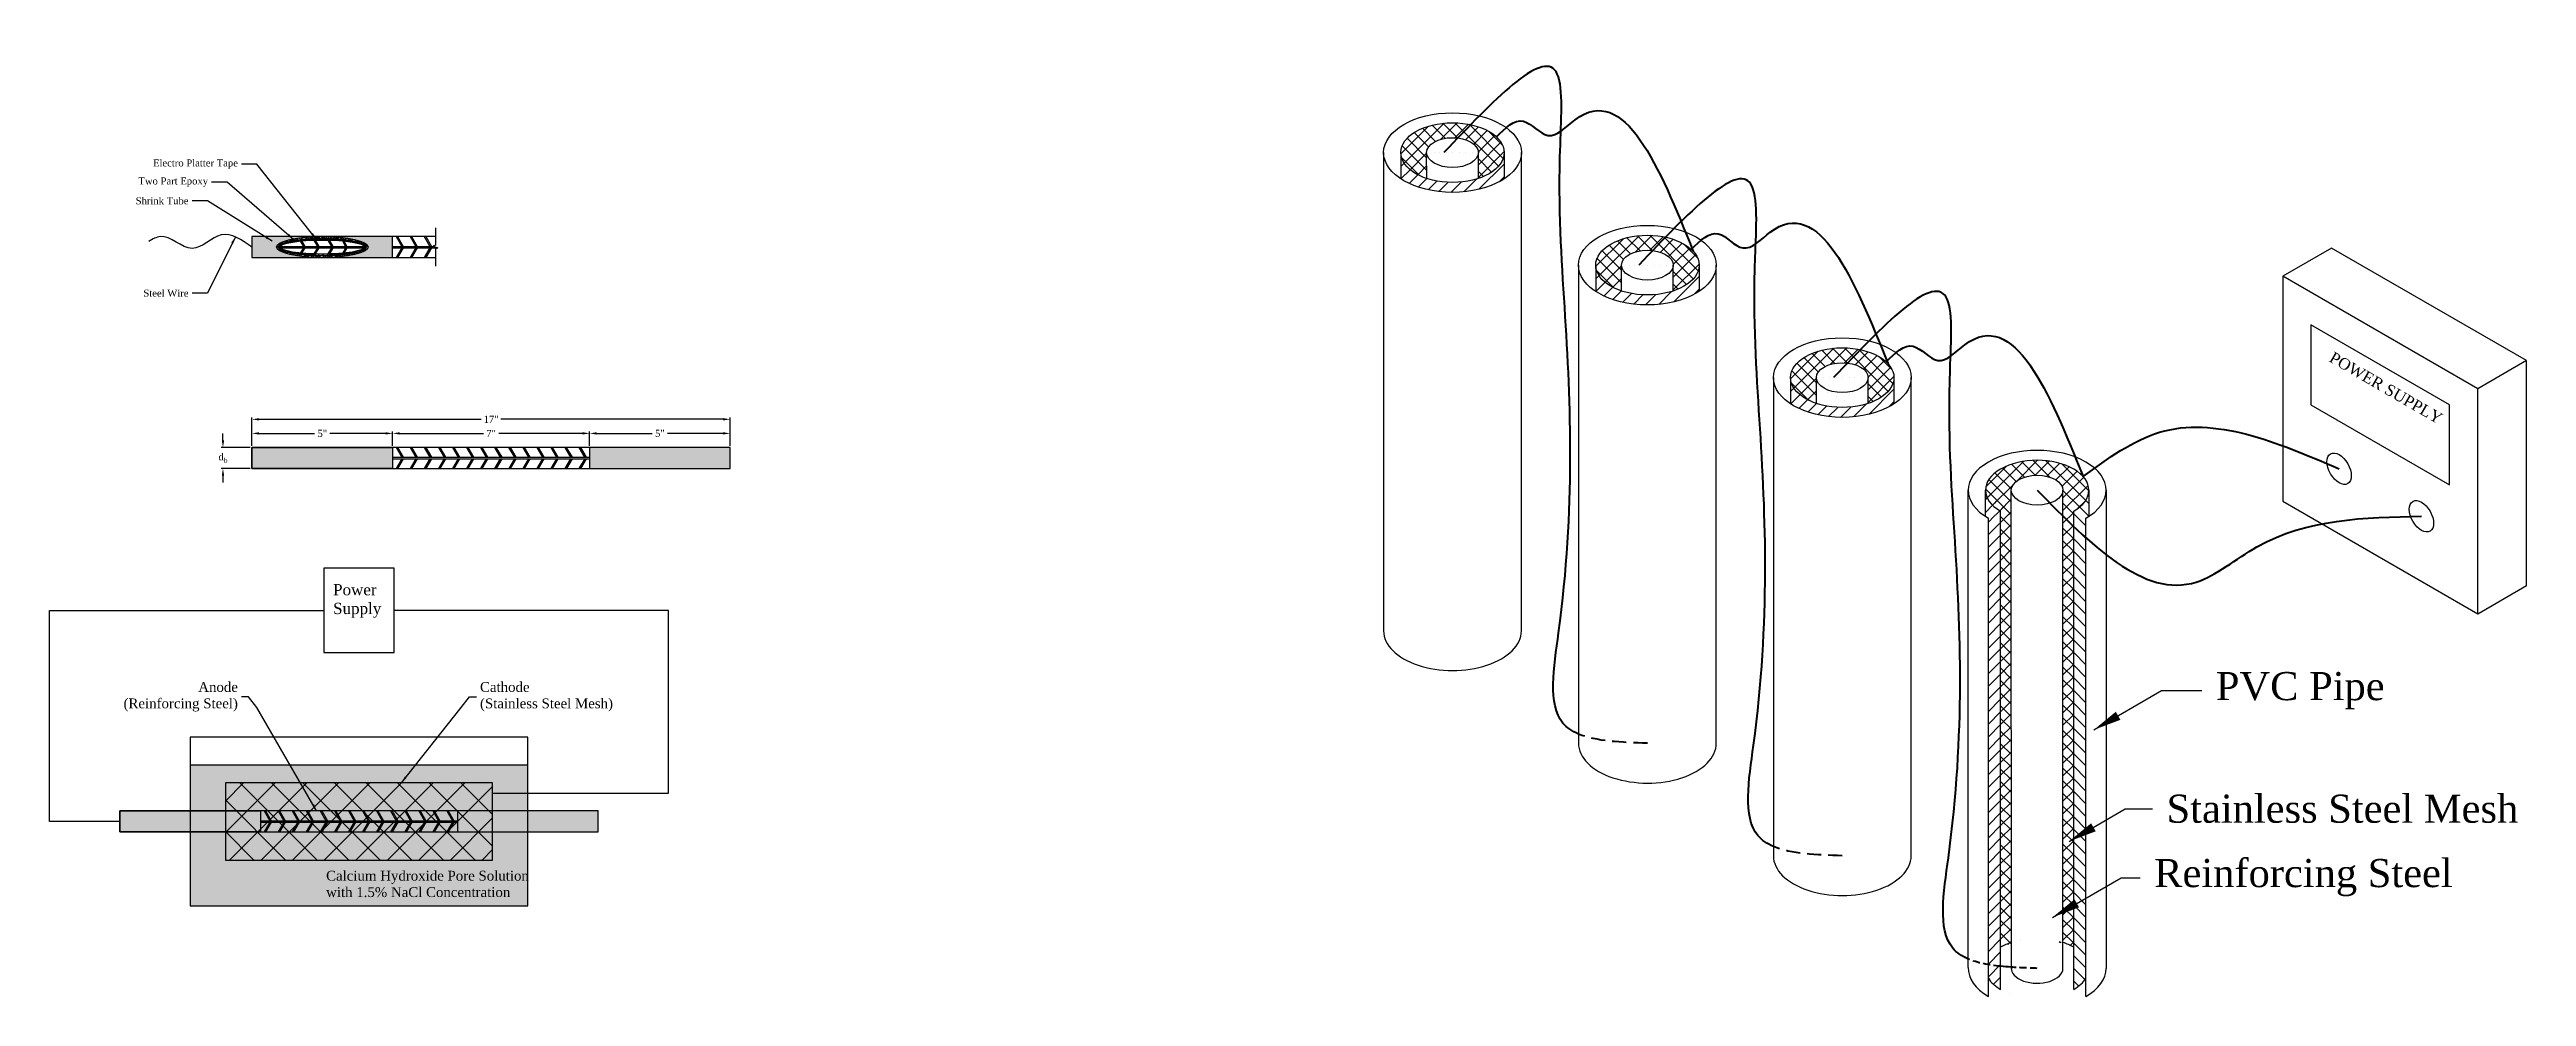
# Model space of a CAD drawing. Header units: metres. Extents: x -35 to 794, y -141 to 29.
# Drawn here: x -11.3 to 76.7, y -44.6 to -10.9 of the extents above; entities that cross this region are included whole.
import ezdxf

# ---------------------------------------------------------------- set-up
doc = ezdxf.new("R2010")
doc.units = ezdxf.units.M
doc.linetypes.add('HIDDEN', pattern=[0.375, 0.25, -0.125])
for name, color, linetype in [('L01', 1, 'Continuous'), ('L02', 2, 'Continuous'), ('L03', 3, 'Continuous'), ('L04', 4, 'Continuous'), ('L05', 5, 'Continuous'), ('L06', 6, 'Continuous')]:
    doc.layers.add(name, color=color, linetype=linetype)
doc.styles.add('TNR', font='times.ttf')
doc.dimstyles.new('Annnotation_01', dxfattribs={"dimtxt": 1, "dimasz": 1, "dimexe": 0.25, "dimexo": 0.25, "dimgap": 0.5, "dimtad": 0, "dimtih": 1, "dimtoh": 1, "dimdec": 4, "dimzin": 0, "dimdsep": 46, "dimtxsty": 'TNR', "dimcen": 0.25, "dimadec": 0, "dimazin": 0, "dimtfac": 1, "dimtdec": 4, "dimtofl": 0, "dimtmove": 0, "dimatfit": 3, "dimfxl": 1, "dimtolj": 1, "dimtzin": 0, "dimarcsym": 0})
doc.dimstyles.new('Annnotation_02', dxfattribs={"dimtxt": 0.25, "dimasz": 0.25, "dimexe": 0.0625, "dimexo": 0.0625, "dimgap": 0.125, "dimtad": 0, "dimtih": 1, "dimtoh": 1, "dimdec": 4, "dimzin": 0, "dimdsep": 46, "dimtxsty": 'TNR', "dimcen": 0.0625, "dimclrd": 1, "dimclre": 1, "dimclrt": 3, "dimazin": 0, "dimtfac": 1, "dimtdec": 4, "dimtofl": 0, "dimtmove": 0, "dimatfit": 3, "dimfxl": 1, "dimtfillclr": 1, "dimtolj": 1, "dimtzin": 0, "dimarcsym": 0})

msp = doc.modelspace()

# ---------------------------------------------------------------- texts
at = {"insert": (69.88552, -21.63248), "char_height": 0.4, "attachment_point": 1, "rotation": 330, "style": 'TNR'}
msp.add_mtext_dynamic_manual_height_columns('POWER SUPPLY', width=4.8527688, gutter_width=1, heights=[0], dxfattribs=at)
at = {"color": 3, "char_height": 1, "attachment_point": 4, "style": 'TNR'}
for s, insert in [('PVC Pipe', (65.69035, -33.70078)), ('Stainless Steel Mesh', (63.93861, -37.9043)), ('Reinforcing Steel', (63.49877, -40.34968))]:
    msp.add_mtext(s, dxfattribs=dict(at, insert=insert))
at = {"layer": 'L03', "style": 'TNR'}
for s, insert, char_height, attachment_point in [('Electro Platter Tape', (-4.62501, -14.98035), 0.25, 6), ('Two Part Epoxy', (-5.68695, -15.62089), 0.25, 6), ('Shrink Tube', (-6.38194, -16.28811), 0.25, 6), ('Steel Wire', (-6.38194, -19.5715), 0.25, 6), ('Anode\\P(Reinforcing Steel)', (-4.62501, -33.91902), 0.35, 6), ('Cathode\\P(Stainless Steel Mesh)', (3.98146, -33.91902), 0.35, 4)]:
    msp.add_mtext(s, dxfattribs=dict(at, insert=insert, char_height=char_height, attachment_point=attachment_point))
at = {"layer": 'L03', "attachment_point": 1, "style": 'TNR'}
for s, width, insert, char_height in [('Power Supply', 1.8836932, (-1.23992, -29.91065), 0.4), ('Calcium Hydroxide Pore Solution with 1.5% NaCl Concentration', 7.8959621, (-1.48992, -40.1041), 0.35)]:
    msp.add_mtext_dynamic_manual_height_columns(s, width=width, gutter_width=1, heights=[0], dxfattribs=dict(at, insert=insert, char_height=char_height))

# ---------------------------------------------------------------- blocks, each defined once
blk = doc.blocks.new('*D54')
at = {"color": 1, "lineweight": -2, "transparency": 16777216}
for p, q in [((-4.125, -24.992), (-4.125, -24.492)), ((-3.875, -24.555), (-1.897, -24.555)), ((0.625, -24.555), (-1.353, -24.555)), ((0.875, -24.992), (0.875, -24.492))]:
    blk.add_line(p, q, dxfattribs=at)
at = {"color": 1, "transparency": 16777216}
for points in [[(-3.875, -24.513), (-3.875, -24.596), (-4.125, -24.555)], [(0.625, -24.513), (0.625, -24.596), (0.875, -24.555)]]:
    blk.add_solid(points, dxfattribs=at)
at = {"layer": 'Defpoints', "color": 0, "transparency": 16777216}
for p in [(0.875, -24.555), (-4.125, -25.055), (0.875, -25.055)]:
    blk.add_point(p, dxfattribs=at)
at = {"color": 3, "transparency": 16777216, "insert": (-1.625, -24.555), "char_height": 0.25, "attachment_point": 5, "style": 'TNR'}
blk.add_mtext('\\A1;5"', dxfattribs=at)
blk = doc.blocks.new('*D55')
at = {"color": 1, "lineweight": -2, "transparency": 16777216}
for p, q in [((0.875, -24.992), (0.875, -24.492)), ((1.125, -24.555), (4.101, -24.555)), ((7.625, -24.555), (4.649, -24.555)), ((7.875, -24.992), (7.875, -24.492))]:
    blk.add_line(p, q, dxfattribs=at)
at = {"color": 1, "transparency": 16777216}
for points in [[(1.125, -24.513), (1.125, -24.596), (0.875, -24.555)], [(7.625, -24.513), (7.625, -24.596), (7.875, -24.555)]]:
    blk.add_solid(points, dxfattribs=at)
at = {"layer": 'Defpoints', "color": 0, "transparency": 16777216}
for p in [(7.875, -24.555), (0.875, -25.055), (7.875, -25.055)]:
    blk.add_point(p, dxfattribs=at)
at = {"color": 3, "transparency": 16777216, "insert": (4.375, -24.555), "char_height": 0.25, "attachment_point": 5, "style": 'TNR'}
blk.add_mtext('\\A1;7"', dxfattribs=at)
blk = doc.blocks.new('*D56')
at = {"color": 1, "lineweight": -2, "transparency": 16777216}
for p, q in [((7.875, -24.992), (7.875, -24.492)), ((8.125, -24.555), (10.103, -24.555)), ((12.625, -24.555), (10.647, -24.555)), ((12.875, -24.992), (12.875, -24.492))]:
    blk.add_line(p, q, dxfattribs=at)
at = {"color": 1, "transparency": 16777216}
for points in [[(8.125, -24.513), (8.125, -24.596), (7.875, -24.555)], [(12.625, -24.513), (12.625, -24.596), (12.875, -24.555)]]:
    blk.add_solid(points, dxfattribs=at)
at = {"layer": 'Defpoints', "color": 0, "transparency": 16777216}
for p in [(12.875, -24.555), (7.875, -25.055), (12.875, -25.055)]:
    blk.add_point(p, dxfattribs=at)
at = {"color": 3, "transparency": 16777216, "insert": (10.375, -24.555), "char_height": 0.25, "attachment_point": 5, "style": 'TNR'}
blk.add_mtext('\\A1;5"', dxfattribs=at)
blk = doc.blocks.new('*D57')
at = {"color": 1, "lineweight": -2, "transparency": 16777216}
for p, q in [((-4.125, -24.992), (-4.125, -23.992)), ((-3.875, -24.055), (4.024, -24.055)), ((12.625, -24.055), (4.726, -24.055)), ((12.875, -24.992), (12.875, -23.992))]:
    blk.add_line(p, q, dxfattribs=at)
at = {"color": 1, "transparency": 16777216}
for points in [[(-3.875, -24.013), (-3.875, -24.096), (-4.125, -24.055)], [(12.625, -24.013), (12.625, -24.096), (12.875, -24.055)]]:
    blk.add_solid(points, dxfattribs=at)
at = {"layer": 'Defpoints', "color": 0, "transparency": 16777216}
for p in [(12.875, -24.055), (-4.125, -25.055), (12.875, -25.055)]:
    blk.add_point(p, dxfattribs=at)
at = {"color": 3, "transparency": 16777216, "insert": (4.375, -24.055), "char_height": 0.25, "attachment_point": 5, "style": 'TNR'}
blk.add_mtext('\\A1;17"', dxfattribs=at)
blk = doc.blocks.new('*D58')
at = {"color": 1, "lineweight": -2, "transparency": 16777216}
for p, q in [((-5.156, -24.805), (-5.156, -24.555)), ((-4.188, -25.055), (-5.218, -25.055)), ((-4.188, -25.805), (-5.218, -25.805)), ((-5.156, -26.055), (-5.156, -26.305))]:
    blk.add_line(p, q, dxfattribs=at)
at = {"color": 1, "transparency": 16777216}
for points in [[(-5.197, -24.805), (-5.114, -24.805), (-5.156, -25.055)], [(-5.197, -26.055), (-5.114, -26.055), (-5.156, -25.805)]]:
    blk.add_solid(points, dxfattribs=at)
at = {"layer": 'Defpoints', "color": 0, "transparency": 16777216}
for p in [(-4.125, -25.055), (-5.156, -25.805), (-4.125, -25.805)]:
    blk.add_point(p, dxfattribs=at)
at = {"color": 3, "transparency": 16777216, "insert": (-5.156, -25.43), "char_height": 0.25, "attachment_point": 5, "style": 'TNR'}
blk.add_mtext('\\A1;d{\\H0.7x;\\S^ b;}', dxfattribs=at)

# ---------------------------------------------------------------- dimensions: what is measured, and where the dimension line sits
dim = msp.add_linear_dim(base=(-5.15578, -25.8048), p1=(-4.125, -25.0548), p2=(-4.125, -25.8048), angle=90, text='d{\\H0.7x;\\S^ b;}', dimstyle='Annnotation_02')
dim.commit()
dim.dimension.update_dxf_attribs({"geometry": '*D58', "text_midpoint": (-5.15578, -25.4298)})
for base, p1, p2, override, picture, middle in [((12.875, -24.0548), (-4.125, -25.0548), (12.875, -25.0548), {"dimdec": 0, "dimlunit": 2, "dimpost": '"'}, '*D57', (4.375, -24.0548)), ((0.875, -24.5548), (-4.125, -25.0548), (0.875, -25.0548), {"dimdec": 0, "dimlunit": 3}, '*D54', (-1.625, -24.5548)), ((7.875, -24.5548), (0.875, -25.0548), (7.875, -25.0548), {"dimdec": 0, "dimlunit": 3}, '*D55', (4.375, -24.5548)), ((12.875, -24.5548), (7.875, -25.0548), (12.875, -25.0548), {"dimdec": 0, "dimlunit": 3}, '*D56', (10.375, -24.5548))]:
    dim = msp.add_linear_dim(base=base, p1=p1, p2=p2, dimstyle='Annnotation_02', override=override)
    dim.commit()
    dim.dimension.update_dxf_attribs({"geometry": picture, "text_midpoint": middle})

# ---------------------------------------------------------------- hatches: boundary and pattern name
h = msp.add_hatch()
h.set_pattern_fill('ANSI37', color=253, scale=0.1)
h.set_pattern_definition([(45, (-13.8564, 8), (-0.2245064, 0.2245064), []), (135, (-13.8564, 8), (-0.2245064, -0.2245064), [])])
edge = h.paths.add_edge_path()
edge.add_ellipse((38.55398, -14.57259), major_axis=(-1.83712, 0), ratio=0.57735027, start_angle=180, end_angle=360)
edge.add_ellipse((38.55398, -14.57259), major_axis=(-1.83712, 0), ratio=0.57735027, start_angle=0, end_angle=60.0018045)
edge.add_line((37.63547, -15.49116), (37.63542, -14.5726))
edge.add_ellipse((38.55398, -14.57259), major_axis=(-0.91856, 0), ratio=0.57735027, start_angle=180, end_angle=360.0018045, ccw=False)
edge.add_line((39.47254, -14.57259), (39.47254, -15.49114))
edge.add_ellipse((38.55398, -14.57259), major_axis=(-1.83712, 0), ratio=0.57735027, start_angle=120, end_angle=180)
h = msp.add_hatch()
h.set_pattern_fill('ANSI31', color=253, scale=0.1)
h.set_pattern_definition([(45, (-13.8564, 8), (-0.2245064, 0.2245064), [])])
edge = h.paths.add_edge_path()
edge.add_ellipse((38.55398, -14.57259), major_axis=(-1.83712, 0), ratio=0.57735027, start_angle=60.0018045, end_angle=120, ccw=False)
edge.add_ellipse((38.55398, -14.57259), major_axis=(-1.83712, 0), ratio=0.57735027, start_angle=0, end_angle=60.0018045, ccw=False)
edge.add_line((36.71686, -14.57259), (36.71686, -15.508))
edge.add_ellipse((38.55398, -14.57259), major_axis=(-2.44949, 0), ratio=0.57735027, start_angle=41.4096221, end_angle=138.5903779)
edge.add_line((40.39109, -15.508), (40.39109, -14.57259))
edge.add_ellipse((38.55398, -14.57259), major_axis=(-1.83712, 0), ratio=0.57735027, start_angle=120, end_angle=180, ccw=False)
h = msp.add_hatch()
h.set_pattern_fill('ANSI37', color=253, scale=0.1)
h.set_pattern_definition([(45, (-6.9282, 4), (-0.2245064, 0.2245064), []), (135, (-6.9282, 4), (-0.2245064, -0.2245064), [])])
edge = h.paths.add_edge_path()
edge.add_ellipse((45.48218, -18.57259), major_axis=(-1.83712, 0), ratio=0.57735027, start_angle=180, end_angle=360)
edge.add_ellipse((45.48218, -18.57259), major_axis=(-1.83712, 0), ratio=0.57735027, start_angle=0, end_angle=60.0018045)
edge.add_line((44.56367, -19.49116), (44.56362, -18.5726))
edge.add_ellipse((45.48218, -18.57259), major_axis=(-0.91856, 0), ratio=0.57735027, start_angle=180, end_angle=360.0018045, ccw=False)
edge.add_line((46.40074, -18.57259), (46.40074, -19.49114))
edge.add_ellipse((45.48218, -18.57259), major_axis=(-1.83712, 0), ratio=0.57735027, start_angle=120, end_angle=180)
h = msp.add_hatch()
h.set_pattern_fill('ANSI31', color=253, scale=0.1)
h.set_pattern_definition([(45, (-6.9282, 4), (-0.2245064, 0.2245064), [])])
edge = h.paths.add_edge_path()
edge.add_ellipse((45.48218, -18.57259), major_axis=(-1.83712, 0), ratio=0.57735027, start_angle=60.0018045, end_angle=120, ccw=False)
edge.add_ellipse((45.48218, -18.57259), major_axis=(-1.83712, 0), ratio=0.57735027, start_angle=0, end_angle=60.0018045, ccw=False)
edge.add_line((43.64506, -18.57259), (43.64506, -19.508))
edge.add_ellipse((45.48218, -18.57259), major_axis=(-2.44949, 0), ratio=0.57735027, start_angle=41.4096221, end_angle=138.5903779)
edge.add_line((47.3193, -19.508), (47.3193, -18.57259))
edge.add_ellipse((45.48218, -18.57259), major_axis=(-1.83712, 0), ratio=0.57735027, start_angle=120, end_angle=180, ccw=False)
h = msp.add_hatch()
h.set_pattern_fill('ANSI37', color=253, scale=0.1)
edge = h.paths.add_edge_path()
edge.add_ellipse((52.41038, -22.57259), major_axis=(-1.83712, 0), ratio=0.57735027, start_angle=180, end_angle=360)
edge.add_ellipse((52.41038, -22.57259), major_axis=(-1.83712, 0), ratio=0.57735027, start_angle=0, end_angle=60.0018045)
edge.add_line((51.49188, -23.49116), (51.49182, -22.5726))
edge.add_ellipse((52.41038, -22.57259), major_axis=(-0.91856, 0), ratio=0.57735027, start_angle=180, end_angle=360.0018045, ccw=False)
edge.add_line((53.32894, -22.57259), (53.32894, -23.49114))
edge.add_ellipse((52.41038, -22.57259), major_axis=(-1.83712, 0), ratio=0.57735027, start_angle=120, end_angle=180)
h = msp.add_hatch()
h.set_pattern_fill('ANSI31', color=253, scale=0.1)
edge = h.paths.add_edge_path()
edge.add_ellipse((52.41038, -22.57259), major_axis=(-1.83712, 0), ratio=0.57735027, start_angle=60.0018045, end_angle=120, ccw=False)
edge.add_ellipse((52.41038, -22.57259), major_axis=(-1.83712, 0), ratio=0.57735027, start_angle=0, end_angle=60.0018045, ccw=False)
edge.add_line((50.57327, -22.57259), (50.57327, -23.508))
edge.add_ellipse((52.41038, -22.57259), major_axis=(-2.44949, 0), ratio=0.57735027, start_angle=41.4096221, end_angle=138.5903779)
edge.add_line((54.2475, -23.508), (54.2475, -22.57259))
edge.add_ellipse((52.41038, -22.57259), major_axis=(-1.83712, 0), ratio=0.57735027, start_angle=120, end_angle=180, ccw=False)
h = msp.add_hatch()
h.set_pattern_fill('ANSI37', color=253, scale=0.1)
edge = h.paths.add_edge_path()
edge.add_ellipse((59.33859, -26.57259), major_axis=(-0.91856, 0), ratio=0.57735027, start_angle=180, end_angle=360.0018045, ccw=False)
edge.add_line((60.25715, -26.57259), (60.25715, -42.65403))
edge.add_ellipse((59.33859, -43.57259), major_axis=(-1.83712, 0), ratio=0.57735027, start_angle=225, end_angle=240, ccw=False)
edge.add_line((60.63762, -42.82259), (60.63762, -27.32259))
edge.add_ellipse((59.33859, -26.57259), major_axis=(-1.83712, 0), ratio=0.57735027, start_angle=135, end_angle=405)
edge.add_line((58.03955, -27.32259), (58.03955, -42.82259))
edge.add_ellipse((59.33859, -43.57259), major_axis=(-1.83712, 0), ratio=0.57735027, start_angle=299.9684132, end_angle=315, ccw=False)
edge.add_line((58.42091, -42.65373), (58.42003, -26.5726))
h = msp.add_hatch()
h.set_pattern_fill('ANSI31', color=253, scale=0.1)
edge = h.paths.add_edge_path()
edge.add_ellipse((59.33859, -26.57259), major_axis=(-1.83712, 0), ratio=0.57735027, start_angle=360.0000073, end_angle=405, ccw=False)
edge.add_line((57.50147, -26.57259), (57.50147, -27.508))
edge.add_ellipse((59.33859, -26.57259), major_axis=(-2.44949, 0), ratio=0.57735027, start_angle=401.4096264, end_angle=405)
edge.add_line((57.60654, -27.57259), (57.60654, -43.92614))
edge.add_ellipse((59.33859, -43.57259), major_axis=(-1.83712, 0), ratio=0.57735027, start_angle=379.4712206, end_angle=405)
edge.add_line((58.03955, -44.32259), (58.03955, -27.32259))
h = msp.add_hatch()
h.set_pattern_fill('ANSI31', color=253, scale=0.1, angle=90)
h.paths.add_polyline_path([(61.07064, -27.57259), (61.1757, -27.508), (61.1757, -26.57259, -0.25170867), (60.63762, -27.32259), (60.63762, -44.32259, 0.12304467), (61.07064, -43.92614)])
h = msp.add_hatch(color=254)
h.dxf.hatch_style = 1
h.paths.add_polyline_path([(-6.32177, -36.34914), (-6.32177, -41.34914), (5.67823, -41.34914), (5.67823, -36.34914)])
at = {"layer": 'L01'}
h = msp.add_hatch(dxfattribs=at)
h.set_pattern_fill('ANSI37', color=256, scale=0.25, angle=90)
h.paths.add_polyline_path([(4.42823, -39.72414), (4.42823, -36.97414), (-5.07177, -36.97414), (-5.07177, -39.72414)])
at = {"layer": 'L02'}
h = msp.add_hatch(dxfattribs=at)
h.set_pattern_fill('GRATE', color=256, scale=0.05)
edge = h.paths.add_edge_path()
edge.add_ellipse((-1.625, -17.9298), major_axis=(1.5625, 0), ratio=0.2, start_angle=0, end_angle=360)
edge = h.paths.add_edge_path(flags=16)
edge.add_ellipse((-1.625, -17.9298), major_axis=(1.5, 0), ratio=0.16666667, start_angle=119.3121488, end_angle=121.4075513, ccw=False)
edge.add_ellipse((-1.625, -17.9298), major_axis=(1.5, 0), ratio=0.16666667, start_angle=101.5337094, end_angle=119.3121488, ccw=False)
edge.add_ellipse((-1.625, -17.9298), major_axis=(1.5, 0), ratio=0.16666667, start_angle=99.6250371, end_angle=101.5337094, ccw=False)
edge.add_ellipse((-1.625, -17.9298), major_axis=(1.5, 0), ratio=0.16666667, start_angle=82.3979652, end_angle=99.6250371, ccw=False)
edge.add_ellipse((-1.625, -17.9298), major_axis=(1.5, 0), ratio=0.16666667, start_angle=80.4379217, end_angle=82.3979652, ccw=False)
edge.add_ellipse((-1.625, -17.9298), major_axis=(1.5, 0), ratio=0.16666667, start_angle=61.5494283, end_angle=80.4379217, ccw=False)
edge.add_ellipse((-1.625, -17.9298), major_axis=(1.5, 0), ratio=0.16666667, start_angle=59.2253822, end_angle=61.5494283, ccw=False)
edge.add_ellipse((-1.625, -17.9298), major_axis=(1.5, 0), ratio=0.16666667, start_angle=5.7391705, end_angle=59.2253822, ccw=False)
edge.add_ellipse((-1.625, -17.9298), major_axis=(1.5, 0), ratio=0.16666667, start_angle=354.2608295, end_angle=365.7391705, ccw=False)
edge.add_ellipse((-1.625, -17.9298), major_axis=(1.5, 0), ratio=0.16666667, start_angle=301.3663684, end_angle=354.2608295, ccw=False)
edge.add_ellipse((-1.625, -17.9298), major_axis=(1.5, 0), ratio=0.16666667, start_angle=299.0254438, end_angle=301.3663684, ccw=False)
edge.add_ellipse((-1.625, -17.9298), major_axis=(1.5, 0), ratio=0.16666667, start_angle=280.0548245, end_angle=299.0254438, ccw=False)
edge.add_ellipse((-1.625, -17.9298), major_axis=(1.5, 0), ratio=0.16666667, start_angle=278.0904905, end_angle=280.0548245, ccw=False)
edge.add_ellipse((-1.625, -17.9298), major_axis=(1.5, 0), ratio=0.16666667, start_angle=260.8513316, end_angle=278.0904905, ccw=False)
edge.add_ellipse((-1.625, -17.9298), major_axis=(1.5, 0), ratio=0.16666667, start_angle=258.9440059, end_angle=260.8513316, ccw=False)
edge.add_ellipse((-1.625, -17.9298), major_axis=(1.5, 0), ratio=0.16666667, start_angle=241.2063292, end_angle=258.9440059, ccw=False)
edge.add_ellipse((-1.625, -17.9298), major_axis=(1.5, 0), ratio=0.16666667, start_angle=239.1196647, end_angle=241.2063292, ccw=False)
edge.add_ellipse((-1.625, -17.9298), major_axis=(1.5, 0), ratio=0.16666667, start_angle=185.7391705, end_angle=239.1196647, ccw=False)
edge.add_ellipse((-1.625, -17.9298), major_axis=(1.5, 0), ratio=0.16666667, start_angle=174.2608295, end_angle=185.7391705, ccw=False)
edge.add_ellipse((-1.625, -17.9298), major_axis=(1.5, 0), ratio=0.16666667, start_angle=121.4075513, end_angle=174.2608295, ccw=False)
at = {"layer": 'L03'}
h = msp.add_hatch(dxfattribs=at)
h.set_pattern_fill('JIS_STN_1E', color=256, scale=0.1)
edge = h.paths.add_edge_path()
edge.add_ellipse((-1.625, -17.9298), major_axis=(1.625, 0), ratio=0.23076923, start_angle=270, end_angle=450)
edge.add_ellipse((-1.625, -17.9298), major_axis=(1.625, 0), ratio=0.23076923, start_angle=90, end_angle=270)
edge = h.paths.add_edge_path(flags=16)
edge.add_ellipse((-1.625, -17.9298), major_axis=(1.5625, 0), ratio=0.2, start_angle=0, end_angle=360)
edge = h.paths.add_edge_path(flags=0)
edge.add_ellipse((-1.625, -17.9298), major_axis=(1.5, 0), ratio=0.16666667, start_angle=101.5337094, end_angle=119.3121488, ccw=False)
edge.add_ellipse((-1.625, -17.9298), major_axis=(1.5, 0), ratio=0.16666667, start_angle=99.6250371, end_angle=101.5337094, ccw=False)
edge.add_ellipse((-1.625, -17.9298), major_axis=(1.5, 0), ratio=0.16666667, start_angle=82.3979652, end_angle=99.6250371, ccw=False)
edge.add_ellipse((-1.625, -17.9298), major_axis=(1.5, 0), ratio=0.16666667, start_angle=80.4379217, end_angle=82.3979652, ccw=False)
edge.add_ellipse((-1.625, -17.9298), major_axis=(1.5, 0), ratio=0.16666667, start_angle=61.5494283, end_angle=80.4379217, ccw=False)
edge.add_ellipse((-1.625, -17.9298), major_axis=(1.5, 0), ratio=0.16666667, start_angle=59.2253822, end_angle=61.5494283, ccw=False)
edge.add_ellipse((-1.625, -17.9298), major_axis=(1.5, 0), ratio=0.16666667, start_angle=5.7391705, end_angle=59.2253822, ccw=False)
edge.add_ellipse((-1.625, -17.9298), major_axis=(1.5, 0), ratio=0.16666667, start_angle=354.2608295, end_angle=365.7391705, ccw=False)
edge.add_ellipse((-1.625, -17.9298), major_axis=(1.5, 0), ratio=0.16666667, start_angle=301.3663684, end_angle=354.2608295, ccw=False)
edge.add_ellipse((-1.625, -17.9298), major_axis=(1.5, 0), ratio=0.16666667, start_angle=299.0254438, end_angle=301.3663684, ccw=False)
edge.add_ellipse((-1.625, -17.9298), major_axis=(1.5, 0), ratio=0.16666667, start_angle=280.0548245, end_angle=299.0254438, ccw=False)
edge.add_ellipse((-1.625, -17.9298), major_axis=(1.5, 0), ratio=0.16666667, start_angle=278.0904905, end_angle=280.0548245, ccw=False)
edge.add_ellipse((-1.625, -17.9298), major_axis=(1.5, 0), ratio=0.16666667, start_angle=260.8513316, end_angle=278.0904905, ccw=False)
edge.add_ellipse((-1.625, -17.9298), major_axis=(1.5, 0), ratio=0.16666667, start_angle=258.9440059, end_angle=260.8513316, ccw=False)
edge.add_ellipse((-1.625, -17.9298), major_axis=(1.5, 0), ratio=0.16666667, start_angle=241.2063292, end_angle=258.9440059, ccw=False)
edge.add_ellipse((-1.625, -17.9298), major_axis=(1.5, 0), ratio=0.16666667, start_angle=239.1196647, end_angle=241.2063292, ccw=False)
edge.add_ellipse((-1.625, -17.9298), major_axis=(1.5, 0), ratio=0.16666667, start_angle=185.7391705, end_angle=239.1196647, ccw=False)
edge.add_ellipse((-1.625, -17.9298), major_axis=(1.5, 0), ratio=0.16666667, start_angle=174.2608295, end_angle=185.7391705, ccw=False)
edge.add_ellipse((-1.625, -17.9298), major_axis=(1.5, 0), ratio=0.16666667, start_angle=121.4075513, end_angle=174.2608295, ccw=False)
edge.add_ellipse((-1.625, -17.9298), major_axis=(1.5, 0), ratio=0.16666667, start_angle=119.3121488, end_angle=121.4075513, ccw=False)
at = {"layer": 'L05'}
h = msp.add_hatch(color=251, dxfattribs=at)
h.dxf.hatch_style = 1
edge = h.paths.add_edge_path()
edge.add_ellipse((-1.625, -17.9298), major_axis=(1.625, 0), ratio=0.23076923, start_angle=90, end_angle=270, ccw=False)
edge.add_line((-1.625, -17.5548), (-4.125, -17.5548))
edge.add_line((-4.125, -17.5548), (-4.125, -18.3048))
edge.add_line((-4.125, -18.3048), (-1.625, -18.3048))
h = msp.add_hatch(color=251, dxfattribs=at)
h.dxf.hatch_style = 1
edge = h.paths.add_edge_path()
edge.add_line((0.875, -18.3048), (0.875, -17.5548))
edge.add_line((0.875, -17.5548), (-1.625, -17.5548))
edge.add_ellipse((-1.625, -17.9298), major_axis=(1.625, 0), ratio=0.23076923, start_angle=270, end_angle=450, ccw=False)
edge.add_line((-1.625, -18.3048), (0.875, -18.3048))
h = msp.add_hatch(color=251, dxfattribs=at)
h.dxf.hatch_style = 1
h.paths.add_polyline_path([(0.875, -25.8048), (0.875, -25.0548), (-4.125, -25.0548), (-4.125, -25.8048)])
h = msp.add_hatch(color=251, dxfattribs=at)
h.dxf.hatch_style = 1
h.paths.add_polyline_path([(12.875, -25.8048), (12.875, -25.0548), (7.875, -25.0548), (7.875, -25.8048)])
h = msp.add_hatch(color=251, dxfattribs=at)
h.dxf.hatch_style = 1
h.paths.add_polyline_path([(-3.82177, -38.72414), (-3.82177, -37.97414), (-8.82177, -37.97414), (-8.82177, -38.72414)])
h = msp.add_hatch(color=251, dxfattribs=at)
h.dxf.hatch_style = 1
h.paths.add_polyline_path([(8.17823, -38.72414), (8.17823, -37.97414), (3.17823, -37.97414), (3.17823, -38.72414)])

# ---------------------------------------------------------------- linework, layer by layer
at = {"color": 254}
msp.add_lwpolyline([(-6.32177, -41.34914), (5.67823, -41.34914), (5.67823, -36.34914), (-6.32177, -36.34914)], close=True, dxfattribs=at)
at = {"color": 142, "true_color": 0x0085ca}
msp.add_ellipse((70.07316, -25.81109), major_axis=(0.30619, -0.53033), ratio=0.57735027, dxfattribs=at)
at = {"color": 240, "true_color": 0xef3340}
msp.add_ellipse((73.00136, -27.50169), major_axis=(0.30619, -0.53033), ratio=0.57735027, dxfattribs=at)
at = {"color": 142, "lineweight": 100, "true_color": 0x0085ca}
for points in [[(40.11402, -14.01245), (41.07419, -13.45809), (41.94712, -13.96208), (42.91644, -13.40244), (47.11376, -18.08509)], [(47.04222, -18.01245), (48.00239, -17.45809), (48.87532, -17.96208), (49.84464, -17.40244), (54.04196, -22.08509)], [(53.97043, -22.01245), (54.93059, -21.45809), (55.80353, -21.96208), (56.77285, -21.40244), (60.97017, -26.08509)], [(60.97017, -26.08509), (63.68803, -24.51593), (70.07316, -25.81109)]]:
    msp.add_spline(points, degree=3, dxfattribs=at)
at = {"color": 240, "lineweight": 100, "true_color": 0xef3340}
msp.add_spline([(59.33859, -26.57259), (64.99486, -29.83824), (67.15391, -28.59171), (73.00136, -27.50169)], degree=3, dxfattribs=at)
at = {"layer": 'L01'}
for p, q in [((1, -17.5548), (1.20207, -17.9048)), ((1.05, -17.5548), (1.25207, -17.9048)), ((1.5, -17.5548), (1.70207, -17.9048)), ((1.55, -17.5548), (1.75207, -17.9048)), ((2, -17.5548), (2.20207, -17.9048)), ((2.05, -17.5548), (2.25207, -17.9048)), ((-3.11748, -17.9048), (-0.13252, -17.9048)), ((-3.11748, -17.9548), (-0.13252, -17.9548)), ((-2.40668, -17.71643), (-2.29793, -17.9048)), ((-2.39487, -18.14436), (-2.28543, -17.9548)), ((-2.35935, -17.71181), (-2.24793, -17.9048)), ((-2.34749, -18.14889), (-2.23543, -17.9548)), ((-1.92492, -17.68485), (-1.79793, -17.9048)), ((-1.9135, -18.17662), (-1.78543, -17.9548)), ((-1.8758, -17.68332), (-1.74793, -17.9048)), ((-1.8635, -18.17662), (-1.73543, -17.9548)), ((-1.42656, -17.682), (-1.29793, -17.9048)), ((-1.41389, -18.17732), (-1.28543, -17.9548)), ((-1.37656, -17.682), (-1.24793, -17.9048)), ((-1.36311, -18.17596), (-1.23543, -17.9548)), ((-0.9104, -17.71), (-0.79793, -17.9048)), ((-0.8972, -18.14841), (-0.78543, -17.9548)), ((-0.85751, -17.71501), (-0.74793, -17.9048)), ((-0.84424, -18.14327), (-0.73543, -17.9548)), ((0.875, -17.9048), (2.32988, -17.9048)), ((0.875, -17.9548), (2.46725, -17.9548)), ((1.0125, -18.3048), (1.21457, -17.9548)), ((1.0625, -18.3048), (1.26457, -17.9548)), ((1.5125, -18.3048), (1.71457, -17.9548)), ((1.5625, -18.3048), (1.76457, -17.9548)), ((2.0125, -18.3048), (2.21457, -17.9548)), ((2.0625, -18.3048), (2.26457, -17.9548)), ((0.875, -25.4048), (7.875, -25.4048)), ((0.875, -25.4548), (7.875, -25.4548)), ((1, -25.0548), (1.20207, -25.4048)), ((1.0125, -25.8048), (1.21457, -25.4548)), ((1.05, -25.0548), (1.25207, -25.4048)), ((1.0625, -25.8048), (1.26457, -25.4548)), ((1.5, -25.0548), (1.70207, -25.4048)), ((1.5125, -25.8048), (1.71457, -25.4548)), ((1.55, -25.0548), (1.75207, -25.4048)), ((1.5625, -25.8048), (1.76457, -25.4548)), ((2, -25.0548), (2.20207, -25.4048)), ((2.0125, -25.8048), (2.21457, -25.4548)), ((2.05, -25.0548), (2.25207, -25.4048)), ((2.0625, -25.8048), (2.26457, -25.4548)), ((2.5, -25.0548), (2.70207, -25.4048)), ((2.5125, -25.8048), (2.71457, -25.4548)), ((2.55, -25.0548), (2.75207, -25.4048)), ((2.5625, -25.8048), (2.76457, -25.4548)), ((3, -25.0548), (3.20207, -25.4048)), ((3.0125, -25.8048), (3.21457, -25.4548)), ((3.05, -25.0548), (3.25207, -25.4048)), ((3.0625, -25.8048), (3.26457, -25.4548)), ((3.5, -25.0548), (3.70207, -25.4048)), ((3.5125, -25.8048), (3.71457, -25.4548)), ((3.55, -25.0548), (3.75207, -25.4048)), ((3.5625, -25.8048), (3.76457, -25.4548)), ((4, -25.0548), (4.20207, -25.4048)), ((4.0125, -25.8048), (4.21457, -25.4548)), ((4.05, -25.0548), (4.25207, -25.4048)), ((4.0625, -25.8048), (4.26457, -25.4548)), ((4.5, -25.0548), (4.70207, -25.4048)), ((4.5125, -25.8048), (4.71457, -25.4548)), ((4.55, -25.0548), (4.75207, -25.4048)), ((4.5625, -25.8048), (4.76457, -25.4548)), ((5, -25.0548), (5.20207, -25.4048)), ((5.0125, -25.8048), (5.21457, -25.4548)), ((5.05, -25.0548), (5.25207, -25.4048)), ((5.0625, -25.8048), (5.26457, -25.4548)), ((5.5, -25.0548), (5.70207, -25.4048)), ((5.5125, -25.8048), (5.71457, -25.4548)), ((5.55, -25.0548), (5.75207, -25.4048)), ((5.5625, -25.8048), (5.76457, -25.4548)), ((6, -25.0548), (6.20207, -25.4048)), ((6.0125, -25.8048), (6.21457, -25.4548)), ((6.05, -25.0548), (6.25207, -25.4048)), ((6.0625, -25.8048), (6.26457, -25.4548)), ((6.5, -25.0548), (6.70207, -25.4048)), ((6.5125, -25.8048), (6.71457, -25.4548)), ((6.55, -25.0548), (6.75207, -25.4048)), ((6.5625, -25.8048), (6.76457, -25.4548)), ((7, -25.0548), (7.20207, -25.4048)), ((7.0125, -25.8048), (7.21457, -25.4548)), ((7.05, -25.0548), (7.25207, -25.4048)), ((7.0625, -25.8048), (7.26457, -25.4548)), ((7.5, -25.0548), (7.70207, -25.4048)), ((7.5125, -25.8048), (7.71457, -25.4548)), ((7.55, -25.0548), (7.75207, -25.4048)), ((7.5625, -25.8048), (7.76457, -25.4548)), ((-3.82177, -38.32414), (3.17823, -38.32414)), ((-3.82177, -38.37414), (3.17823, -38.37414)), ((-3.69677, -37.97414), (-3.4947, -38.32414)), ((-3.68427, -38.72414), (-3.4822, -38.37414)), ((-3.64677, -37.97414), (-3.4447, -38.32414)), ((-3.63427, -38.72414), (-3.4322, -38.37414)), ((-3.19677, -37.97414), (-2.9947, -38.32414)), ((-3.18427, -38.72414), (-2.9822, -38.37414)), ((-3.14677, -37.97414), (-2.9447, -38.32414)), ((-3.13427, -38.72414), (-2.9322, -38.37414)), ((-2.69677, -37.97414), (-2.4947, -38.32414)), ((-2.68427, -38.72414), (-2.4822, -38.37414)), ((-2.64677, -37.97414), (-2.4447, -38.32414)), ((-2.63427, -38.72414), (-2.4322, -38.37414)), ((-2.19677, -37.97414), (-1.9947, -38.32414)), ((-2.18427, -38.72414), (-1.9822, -38.37414)), ((-2.14677, -37.97414), (-1.9447, -38.32414)), ((-2.13427, -38.72414), (-1.9322, -38.37414)), ((-1.69677, -37.97414), (-1.4947, -38.32414)), ((-1.68427, -38.72414), (-1.4822, -38.37414)), ((-1.64677, -37.97414), (-1.4447, -38.32414)), ((-1.63427, -38.72414), (-1.4322, -38.37414)), ((-1.19677, -37.97414), (-0.9947, -38.32414)), ((-1.18427, -38.72414), (-0.9822, -38.37414)), ((-1.14677, -37.97414), (-0.9447, -38.32414)), ((-1.13427, -38.72414), (-0.9322, -38.37414)), ((-0.69677, -37.97414), (-0.4947, -38.32414)), ((-0.68427, -38.72414), (-0.4822, -38.37414)), ((-0.64677, -37.97414), (-0.4447, -38.32414)), ((-0.63427, -38.72414), (-0.4322, -38.37414)), ((-0.19677, -37.97414), (0.0053, -38.32414)), ((-0.18427, -38.72414), (0.0178, -38.37414)), ((-0.14677, -37.97414), (0.0553, -38.32414)), ((-0.13427, -38.72414), (0.0678, -38.37414)), ((0.30323, -37.97414), (0.5053, -38.32414)), ((0.31573, -38.72414), (0.5178, -38.37414)), ((0.35323, -37.97414), (0.5553, -38.32414)), ((0.36573, -38.72414), (0.5678, -38.37414)), ((0.80323, -37.97414), (1.0053, -38.32414)), ((0.81573, -38.72414), (1.0178, -38.37414)), ((0.85323, -37.97414), (1.0553, -38.32414)), ((0.86573, -38.72414), (1.0678, -38.37414)), ((1.30323, -37.97414), (1.5053, -38.32414)), ((1.31573, -38.72414), (1.5178, -38.37414)), ((1.35323, -37.97414), (1.5553, -38.32414)), ((1.36573, -38.72414), (1.5678, -38.37414)), ((1.80323, -37.97414), (2.0053, -38.32414)), ((1.81573, -38.72414), (2.0178, -38.37414)), ((1.85323, -37.97414), (2.0553, -38.32414)), ((1.86573, -38.72414), (2.0678, -38.37414)), ((2.30323, -37.97414), (2.5053, -38.32414)), ((2.31573, -38.72414), (2.5178, -38.37414)), ((2.35323, -37.97414), (2.5553, -38.32414)), ((2.36573, -38.72414), (2.5678, -38.37414)), ((2.80323, -37.97414), (3.0053, -38.32414)), ((2.81573, -38.72414), (3.0178, -38.37414)), ((2.85323, -37.97414), (3.0553, -38.32414)), ((2.86573, -38.72414), (3.0678, -38.37414))]:
    msp.add_line(p, q, dxfattribs=at)
at = {"layer": 'L01', "flags": 128}
for points in [[(-8.82177, -38.34914), (-11.32177, -38.34914), (-11.32177, -30.84914), (-1.57177, -30.84914)], [(4.42823, -37.34914), (10.67823, -37.34914), (10.67823, -30.84914), (0.92823, -30.84914)]]:
    msp.add_lwpolyline(points, dxfattribs=at)
at = {"layer": 'L01'}
msp.add_lwpolyline([(4.42823, -39.72414), (4.42823, -36.97414), (-5.07177, -36.97414), (-5.07177, -39.72414)], close=True, dxfattribs=at)
at = {"layer": 'L01', "color": 240, "lineweight": 100, "true_color": 0xef3340}
for points, knots in [([(43.03269, -35.2418), (42.80775, -35.14558), (41.87662, -34.51929), (42.97231, -28.17269), (42.68197, -21.78052), (42.25144, -15.80818), (42.64952, -9.93758), (39.98764, -12.74053), (38.24779, -14.57259)], [2.27202553, 2.27202553, 2.27202553, 2.27202553, 3.08707064, 6.30078811, 17.87734183, 23.65124228, 26.25729975, 31.17481354, 31.17481354, 31.17481354, 31.17481354]), ([(49.9609, -39.2418), (49.73595, -39.14558), (48.80482, -38.51929), (49.90052, -32.17269), (49.61018, -25.78052), (49.17964, -19.80818), (49.57773, -13.93758), (46.91584, -16.74053), (45.17599, -18.57259)], [2.27202553, 2.27202553, 2.27202553, 2.27202553, 3.08707064, 6.30078811, 17.87734183, 23.65124228, 26.25729975, 31.17481354, 31.17481354, 31.17481354, 31.17481354]), ([(56.88985, -43.24212), (56.66457, -43.14586), (55.73296, -42.51965), (56.82872, -36.17269), (56.53838, -29.78052), (56.10785, -23.80818), (56.50593, -17.93758), (53.84404, -20.74053), (52.1042, -22.57259)], [2.27112286, 2.27112286, 2.27112286, 2.27112286, 3.08707064, 6.30078811, 17.87734183, 23.65124228, 26.25729975, 31.17481354, 31.17481354, 31.17481354, 31.17481354])]:
    msp.add_open_spline(points, degree=3, knots=knots, dxfattribs=at)
at = {"layer": 'L01'}
msp.add_spline([(-4.125, -17.9298), (-5.21502, -17.49815), (-6.25445, -17.97637), (-7.38361, -17.55793), (-7.79489, -17.72979)], degree=3, dxfattribs=at)
at = {"layer": 'L01', "color": 240, "linetype": 'HIDDEN', "lineweight": 100, "ltscale": 2, "true_color": 0xef3340}
for points in [[(45.48218, -35.57259), (44.57096, -35.5413), (43.65975, -35.51001), (43.03269, -35.2418)], [(52.41038, -39.57259), (51.49917, -39.5413), (50.58795, -39.51001), (49.9609, -39.2418)]]:
    msp.add_open_spline(points, degree=3, dxfattribs=at)
at = {"layer": 'L01', "color": 240, "linetype": 'HIDDEN', "lineweight": 100, "true_color": 0xef3340}
for points in [[(58.03955, -43.49945), (57.60723, -43.4546), (57.21125, -43.37945), (56.88985, -43.24212)], [(59.33859, -43.57259), (59.02899, -43.56196), (58.7194, -43.55132), (58.42095, -43.5314)]]:
    msp.add_open_spline(points, degree=3, dxfattribs=at)
at = {"layer": 'L01', "color": 240, "lineweight": 100, "true_color": 0xef3340}
msp.add_open_spline([(58.42095, -43.5314), (58.29142, -43.52276), (58.16398, -43.51236), (58.03955, -43.49945)], degree=3, dxfattribs=at)
at = {"layer": 'L02'}
for p, q in [((36.10449, -14.57259), (36.10449, -31.5707)), ((41.00347, -31.57187), (41.00347, -14.57259)), ((43.03269, -18.57259), (43.03269, -35.5707)), ((47.93167, -35.57187), (47.93167, -18.57259)), ((49.96089, -22.57259), (49.9609, -39.5707)), ((54.85987, -39.57187), (54.85987, -22.57259)), ((56.88986, -43.53729), (56.8891, -26.57262)), ((61.78808, -26.57259), (61.78808, -43.57259)), ((57.60654, -44.57259), (57.60654, -27.57259)), ((61.07064, -44.57259), (61.07064, -27.57259))]:
    msp.add_line(p, q, dxfattribs=at)
at = {"layer": 'L02', "linetype": 'Continuous', "flags": 128}
msp.add_lwpolyline([(2.39856, -17.2498), (2.39856, -17.8673), (2.31271, -17.89855), (2.48442, -17.96105), (2.39856, -17.9923), (2.39856, -18.6098)], dxfattribs=at)
at = {"layer": 'L02'}
for points in [[(74.00136, -26.38844), (74.00136, -23.54314), (69.07316, -20.69784), (69.07316, -23.54314)], [(-1.57177, -32.34914), (0.92823, -32.34914), (0.92823, -29.34914), (-1.57177, -29.34914)]]:
    msp.add_lwpolyline(points, close=True, dxfattribs=at)
for centre in [(38.55398, -14.57259), (45.48218, -18.57259), (52.41038, -22.57259)]:
    msp.add_ellipse(centre, major_axis=(-2.44949, 0), ratio=0.57735027, dxfattribs=at)
for centre, start_param, end_param in [((59.33859, -26.57259), 2.35619449, 7.06858347), ((38.55398, -31.57259), 6.28185508, 9.4252832), ((45.48218, -35.57259), 6.28185508, 9.4252832), ((52.41038, -39.57259), 6.28185508, 9.4252832), ((59.33859, -43.57259), 6.25822636, 7.06858347), ((59.33859, -43.57259), 2.35619449, 3.14159265)]:
    msp.add_ellipse(centre, major_axis=(-2.44949, 0), ratio=0.57735027, start_param=start_param, end_param=end_param, dxfattribs=at)
at = {"layer": 'L03'}
for p, q in [((36.71686, -14.57259), (36.71686, -15.508)), ((40.39109, -14.57259), (40.39109, -15.508)), ((69.80521, -17.96579), (68.07316, -18.96579)), ((76.73341, -21.96579), (69.80521, -17.96579)), ((43.64506, -18.57259), (43.64506, -19.508)), ((47.3193, -18.57259), (47.3193, -19.508)), ((76.73341, -21.96579), (75.00136, -22.96579)), ((76.73341, -29.96579), (76.73341, -21.96579)), ((50.57327, -22.57259), (50.57327, -23.508)), ((54.2475, -22.57259), (54.2475, -23.508)), ((57.50147, -27.508), (57.50147, -26.57259)), ((61.1757, -26.57259), (61.1757, -27.508)), ((58.03955, -44.32259), (58.03955, -27.32259)), ((60.63762, -44.32259), (60.63762, -27.32259)), ((75.00136, -30.96579), (76.73341, -29.96579))]:
    msp.add_line(p, q, dxfattribs=at)
msp.add_lwpolyline([(75.00136, -30.96579), (75.00136, -22.96579), (68.07316, -18.96579), (68.07316, -26.96579)], close=True, dxfattribs=at)
for centre, major_axis, ratio in [((38.55398, -14.57259), (-1.83712, 0), 0.57735027), ((45.48218, -18.57259), (-1.83712, 0), 0.57735027), ((-1.625, -17.9298), (1.5, 0), 0.16666667), ((52.41038, -22.57259), (-1.83712, 0), 0.57735027)]:
    msp.add_ellipse(centre, major_axis=major_axis, ratio=ratio, dxfattribs=at)
for centre, start_param, end_param in [((59.33859, -26.57259), 2.35619449, 7.06858347), ((59.33859, -43.57259), 5.23543646, 5.49778714), ((59.33859, -43.57259), 3.92699082, 4.1887902), ((59.33859, -43.57259), 6.62302222, 7.06858347), ((59.33859, -43.57259), 2.35619449, 2.80175574)]:
    msp.add_ellipse(centre, major_axis=(-1.83712, 0), ratio=0.57735027, start_param=start_param, end_param=end_param, dxfattribs=at)
at = {"layer": 'L04'}
for p, q in [((37.63547, -15.49116), (37.63542, -14.5726)), ((39.47254, -15.49114), (39.47254, -14.57259)), ((44.56367, -19.49116), (44.56362, -18.5726)), ((46.40074, -19.49114), (46.40074, -18.57259)), ((51.49188, -23.49116), (51.49182, -22.5726)), ((53.32894, -23.49114), (53.32894, -22.57259)), ((58.42096, -43.59643), (58.42003, -26.5726)), ((60.25715, -43.57259), (60.25715, -26.57259))]:
    msp.add_line(p, q, dxfattribs=at)
msp.add_lwpolyline([(2.39856, -17.5548), (-4.125, -17.5548), (-4.125, -18.3048), (2.39856, -18.3048)], dxfattribs=at)
for points in [[(12.875, -25.8048), (12.875, -25.0548), (-4.125, -25.0548), (-4.125, -25.8048)], [(8.17823, -38.72414), (8.17823, -37.97414), (-8.82177, -37.97414), (-8.82177, -38.72414)]]:
    msp.add_lwpolyline(points, close=True, dxfattribs=at)
for centre, major_axis, ratio in [((38.55398, -14.57259), (-0.91856, 0), 0.57735027), ((-1.625, -17.9298), (1.5625, 0), 0.2), ((45.48218, -18.57259), (-0.91856, 0), 0.57735027), ((52.41038, -22.57259), (-0.91856, 0), 0.57735027), ((59.33859, -26.57259), (-0.91856, 0), 0.57735027)]:
    msp.add_ellipse(centre, major_axis=major_axis, ratio=ratio, dxfattribs=at)
msp.add_ellipse((59.33859, -43.57259), major_axis=(-0.91856, 0), ratio=0.57735027, start_param=6.23827775, end_param=9.42477796, dxfattribs=at)
at = {"layer": 'L05'}
for points in [[(0.875, -18.3048), (0.875, -17.5548), (-4.125, -17.5548), (-4.125, -18.3048)], [(-4.125, -25.8048), (-4.125, -25.0548), (0.875, -25.0548), (0.875, -25.8048)], [(12.875, -25.8048), (12.875, -25.0548), (7.875, -25.0548), (7.875, -25.8048)], [(-8.82177, -38.72414), (-8.82177, -37.97414), (-3.82177, -37.97414), (-3.82177, -38.72414)], [(8.17823, -38.72414), (8.17823, -37.97414), (3.17823, -37.97414), (3.17823, -38.72414)]]:
    msp.add_lwpolyline(points, close=True, dxfattribs=at)
msp.add_ellipse((-1.625, -17.9298), major_axis=(1.625, 0), ratio=0.23076923, dxfattribs=at)
at = {"layer": 'L06'}
msp.add_lwpolyline([(-6.32177, -41.34914), (5.67823, -41.34914), (5.67823, -35.34914), (-6.32177, -35.34914)], close=True, dxfattribs=at)

msp.set_redraw_order([(e.dxf.handle, doc.entitydb.next_handle()) for e in msp.query("TEXT MTEXT ATTDEF DIMENSION ARC_DIMENSION")])  # texts and dimensions are drawn at this point

# ---------------------------------------------------------------- leaders
at = {"layer": 'L01', "annotation_type": 0, "has_hookline": 1}
for points, dimstyle, hookline_direction, text_width in [([(-2.63383, -17.66821), (-5.01136, -15.62089), (-5.56195, -15.62089)], 'Annnotation_02', 1, 2.40627), ([(-1.8284, -17.66048), (-3.94941, -14.98035), (-4.50001, -14.98035)], 'Annnotation_02', 1, 2.93367), ([(-3.40333, -17.71926), (-5.70635, -16.28811), (-6.25694, -16.28811)], 'Annnotation_02', 1, 1.80173), ([(-4.71548, -17.56821), (-5.70635, -19.5715), (-6.25694, -19.5715)], 'Annnotation_02', 1, 1.53461), ([(-1.8284, -37.97414), (-3.94941, -34.29402), (-4.25001, -33.91902), (-4.50001, -33.91902)], 'Annnotation_02', 1, 3.93277), ([(1.18486, -36.97414), (3.30587, -34.29402), (3.60646, -33.91902), (3.85646, -33.91902)], 'Annnotation_02', 0, 4.57952), ([(61.35063, -35.09416), (63.76403, -33.70078), (65.19035, -33.70078)], 'Annnotation_01', 0, 5.80029), ([(60.47133, -39.05918), (62.47164, -37.9043), (63.43861, -37.9043)], 'Annnotation_01', 0, 12.1204), ([(59.8818, -41.76139), (62.32695, -40.34968), (62.99877, -40.34968)], 'Annnotation_01', 0, 10.31867)]:
    msp.add_leader(points, dimstyle=dimstyle, dxfattribs=dict(at, hookline_direction=hookline_direction, text_width=text_width))

doc.saveas('drawing.dxf')
